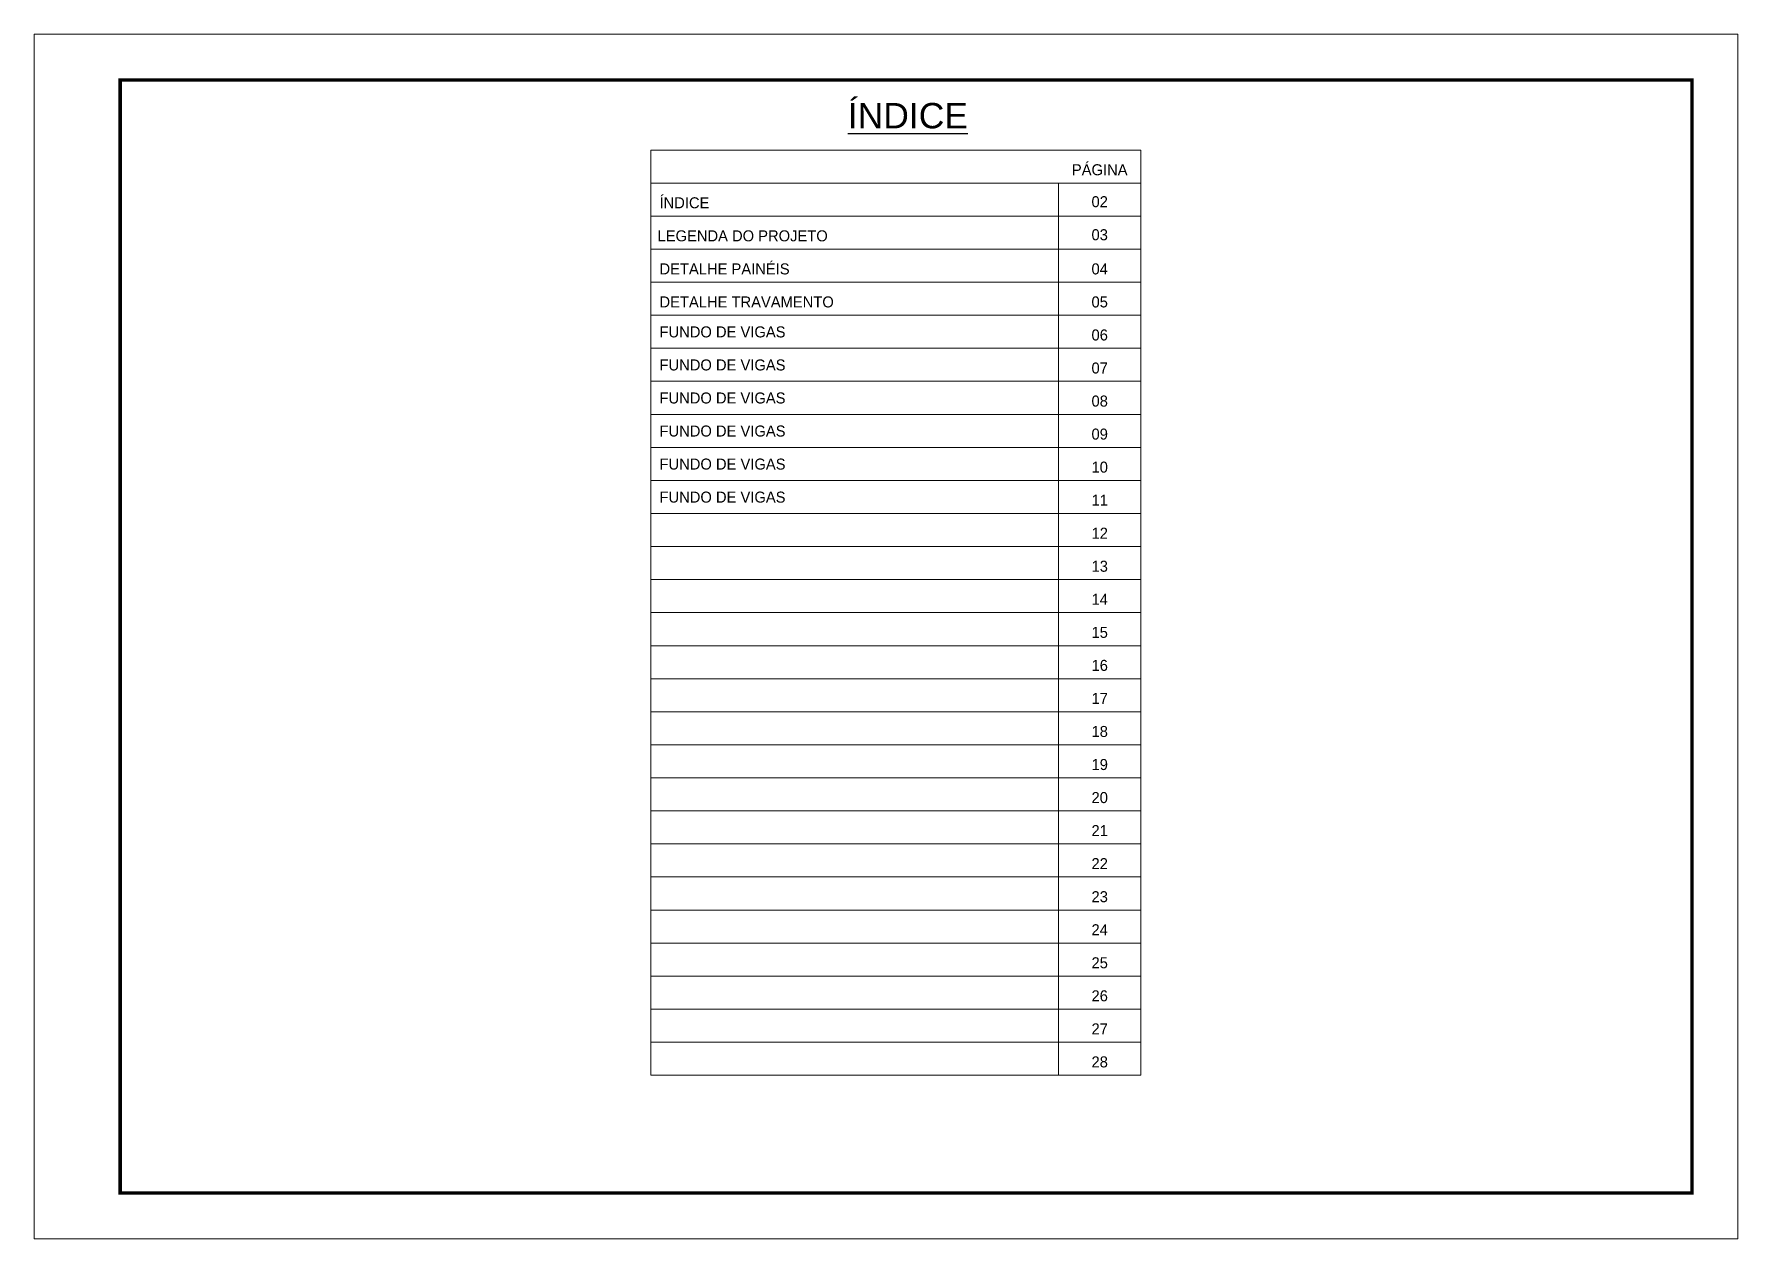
# Model space of a CAD drawing. Extents: x 2216 to 194001, y 226 to 38185.
# Drawn here: x 3801 to 5286, y 3672 to 4722 of the extents above; entities that cross this region are included whole.
import ezdxf
from ezdxf.enums import TextEntityAlignment as Align

# ---------------------------------------------------------------- set-up
doc = ezdxf.new("R2010")
doc.units = 0
doc.layers.add('00 - FELIPE', color=2, linetype='Continuous', plot=False)
for name, color, linetype, lineweight in [('CARIMBO', 255, 'Continuous', 9), ('Folhas', 255, 'Continuous', 9), ('Romaneio', 3, 'Continuous', 13)]:
    doc.layers.add(name, color=color, linetype=linetype, lineweight=lineweight)
doc.layers.add('Painéis', color=200, linetype='Continuous')
doc.styles.add('ARIAL', font='arial.ttf')
doc.styles.add('COTA TECNICA', font='techl___.ttf', dxfattribs={"height": 10})
doc.styles.add('COTA TECNICA-50', font='techl___.ttf', dxfattribs={"height": 10})
doc.styles.add('Tecnologia', font='')
doc.styles.get('Tecnologia').set_extended_font_data('Forgotten Futurist')
doc.dimstyles.new('PAINEL', dxfattribs={"dimtxt": 10, "dimasz": 3, "dimexe": 3, "dimexo": 3, "dimgap": 3, "dimtad": 1, "dimdec": 1, "dimzin": 12, "dimdsep": 46, "dimtxsty": 'COTA TECNICA', "dimblk1": 'OBLIQUE', "dimblk2": 'OBLIQUE', "dimsah": 1, "dimcen": 0.9, "dimclrd": 4, "dimclre": 4, "dimclrt": 240, "dimadec": 1, "dimazin": 3, "dimtfac": 1, "dimtdec": 1, "dimtmove": 0, "dimatfit": 3, "dimfxl": 1, "dimtolj": 1, "dimtzin": 12, "dimarcsym": 0})

msp = doc.modelspace()

# ---------------------------------------------------------------- texts
at = {"color": 0, "linetype": 'Continuous', "ltscale": 5, "style": 'ARIAL'}
msp.add_text('%%UÍNDICE', height=22.118, dxfattribs=at).set_placement((4562.77, 4639.67), align=Align.CENTER)
at = {"layer": 'CARIMBO', "style": 'Tecnologia'}
for s, p in [('PÁGINA', (4729.95, 4598.78)), ('02', (4729.95, 4570.95)), ('03', (4729.95, 4542.16)), ('04', (4729.95, 4512.39)), ('05', (4729.95, 4483.6)), ('06', (4729.95, 4454.8)), ('07', (4729.95, 4426.01)), ('08', (4729.95, 4397.21)), ('09', (4729.95, 4368.41)), ('10', (4729.95, 4339.62)), ('11', (4729.95, 4310.82)), ('12', (4729.95, 4282.02)), ('13', (4729.95, 4253.23)), ('14', (4729.95, 4224.43)), ('15', (4729.95, 4195.64)), ('16', (4729.95, 4166.84)), ('17', (4729.95, 4138.04)), ('18', (4729.95, 4109.25)), ('19', (4729.95, 4080.45)), ('20', (4729.95, 4051.66)), ('21', (4729.95, 4022.86)), ('22', (4729.95, 3994.06)), ('23', (4729.95, 3965.27)), ('24', (4729.95, 3936.47)), ('25', (4729.95, 3907.67)), ('26', (4729.95, 3878.88)), ('27', (4729.95, 3850.08)), ('28', (4729.95, 3821.29))]:
    msp.add_text(s, height=9.599, dxfattribs=at).set_placement(p, align=Align.CENTER)
for s, height, p in [('ÍNDICE', 9.599, (4346.28, 4569.99)), ('LEGENDA DO PROJETO', 9.5987, (4344.57, 4541.19)), ('DETALHE PAINÉIS', 9.5987, (4346.28, 4512.39)), ('DETALHE TRAVAMENTO', 9.5987, (4346.28, 4483.6)), ('FUNDO DE VIGAS', 9.5987, (4346.28, 4457.48)), ('FUNDO DE VIGAS', 9.5987, (4346.28, 4428.68)), ('FUNDO DE VIGAS', 9.5987, (4346.28, 4399.89)), ('FUNDO DE VIGAS', 9.5987, (4346.28, 4371.09)), ('FUNDO DE VIGAS', 9.5987, (4346.28, 4342.29)), ('FUNDO DE VIGAS', 9.5987, (4346.28, 4313.5))]:
    msp.add_text(s, height=height, dxfattribs=at).set_placement(p)

# ---------------------------------------------------------------- blocks, each defined once
blk = doc.blocks.new('_Oblique')
at = {"color": 0, "linetype": 'ByBlock', "lineweight": -2}
blk.add_line((-0.5, -0.5), (0.5, 0.5), dxfattribs=at)
blk = doc.blocks.new('*D240')
at = {"layer": '00 - FELIPE', "color": 4, "lineweight": -2, "transparency": 16777216}
for p, q in [((4670.3, 1925.6), (4670.3, 1893.9)), ((4715.3, 1925.6), (4715.3, 1893.9)), ((4670.3, 1896.9), (4715.3, 1896.9))]:
    blk.add_line(p, q, dxfattribs=at)
at = {"layer": 'Defpoints', "color": 0, "linetype": 'ByBlock', "transparency": 16777216}
for p in [(193755.2, 38185), (193999.2, 38185), (193999.2, 38154)]:
    blk.add_point(p, dxfattribs=at)
at = {"layer": 'Defpoints', "color": 0, "transparency": 16777216}
for p in [(4670.3, 1928.6), (4715.3, 1928.6), (4715.3, 1896.9)]:
    blk.add_point(p, dxfattribs=at)
at = {"layer": 'Romaneio', "color": 4, "linetype": 'ByBlock', "lineweight": -2, "transparency": 16777216}
for p, q in [((193755.2, 38182), (193755.2, 38151)), ((193999.2, 38182), (193999.2, 38151)), ((193755.2, 38154), (193999.2, 38154))]:
    blk.add_line(p, q, dxfattribs=at)
at = {"layer": '00 - FELIPE', "color": 4, "lineweight": -2, "transparency": 16777216, "xscale": 3, "yscale": 3, "zscale": 3, "rotation": 180}
blk.add_blockref('_Oblique', (4670.3, 1896.9), dxfattribs=at)
at = {"layer": '00 - FELIPE', "color": 4, "lineweight": -2, "transparency": 16777216, "xscale": 3, "yscale": 3, "zscale": 3}
blk.add_blockref('_Oblique', (4715.3, 1896.9), dxfattribs=at)
at = {"layer": 'Romaneio', "color": 4, "linetype": 'ByBlock', "lineweight": -2, "transparency": 16777216, "xscale": 3, "yscale": 3, "zscale": 3, "rotation": 180}
blk.add_blockref('_Oblique', (193755.2, 38154), dxfattribs=at)
at = {"layer": 'Romaneio', "color": 4, "linetype": 'ByBlock', "lineweight": -2, "transparency": 16777216, "xscale": 3, "yscale": 3, "zscale": 3}
blk.add_blockref('_Oblique', (193999.2, 38154), dxfattribs=at)
at = {"layer": '00 - FELIPE', "color": 240, "transparency": 16777216, "insert": (4692.8, 1905), "char_height": 10, "attachment_point": 5, "style": 'COTA TECNICA'}
blk.add_mtext('\\A1;45', dxfattribs=at)
at = {"layer": 'Romaneio', "color": 240, "linetype": 'ByBlock', "transparency": 16777216, "insert": (193877.2, 38162.1), "char_height": 10, "attachment_point": 5, "style": 'COTA TECNICA-50'}
blk.add_mtext('\\A1;244', dxfattribs=at)
blk = doc.blocks.new('*D241')
at = {"layer": '00 - FELIPE', "color": 4, "lineweight": -2, "transparency": 16777216}
for p, q in [((4715.3, 1925.6), (4715.3, 1893.9)), ((4959.4, 1925.6), (4959.4, 1893.9)), ((4715.3, 1896.9), (4959.4, 1896.9))]:
    blk.add_line(p, q, dxfattribs=at)
at = {"layer": 'Defpoints', "color": 0, "linetype": 'ByBlock', "transparency": 16777216}
for p in [(193755.2, 38185), (193999.2, 38185), (193755.2, 38125.7)]:
    blk.add_point(p, dxfattribs=at)
at = {"layer": 'Defpoints', "color": 0, "transparency": 16777216}
for p in [(4715.3, 1928.6), (4959.4, 1928.6), (4959.4, 1896.9)]:
    blk.add_point(p, dxfattribs=at)
at = {"layer": 'Painéis', "color": 4, "linetype": 'ByBlock', "lineweight": -2, "transparency": 16777216}
for p, q in [((193755.2, 38182), (193755.2, 38122.7)), ((193999.2, 38182), (193999.2, 38122.7)), ((193999.2, 38125.7), (193755.2, 38125.7))]:
    blk.add_line(p, q, dxfattribs=at)
at = {"layer": '00 - FELIPE', "color": 4, "lineweight": -2, "transparency": 16777216, "xscale": 3, "yscale": 3, "zscale": 3, "rotation": 180}
blk.add_blockref('_Oblique', (4715.3, 1896.9), dxfattribs=at)
at = {"layer": '00 - FELIPE', "color": 4, "lineweight": -2, "transparency": 16777216, "xscale": 3, "yscale": 3, "zscale": 3}
blk.add_blockref('_Oblique', (4959.4, 1896.9), dxfattribs=at)
at = {"layer": 'Painéis', "color": 4, "linetype": 'ByBlock', "lineweight": -2, "transparency": 16777216, "xscale": 3, "yscale": 3, "zscale": 3, "rotation": 180}
blk.add_blockref('_Oblique', (193755.2, 38125.7), dxfattribs=at)
at = {"layer": 'Painéis', "color": 4, "linetype": 'ByBlock', "lineweight": -2, "transparency": 16777216, "xscale": 3, "yscale": 3, "zscale": 3}
blk.add_blockref('_Oblique', (193999.2, 38125.7), dxfattribs=at)
at = {"layer": '00 - FELIPE', "color": 240, "transparency": 16777216, "insert": (4837.4, 1905), "char_height": 10, "attachment_point": 5, "style": 'COTA TECNICA'}
blk.add_mtext('\\A1;244', dxfattribs=at)
at = {"layer": 'Painéis', "color": 240, "linetype": 'ByBlock', "transparency": 16777216, "insert": (193877.2, 38133.8), "char_height": 10, "attachment_point": 5, "style": 'COTA TECNICA-50'}
blk.add_mtext('\\A1;2X', dxfattribs=at)

# ---------------------------------------------------------------- dimensions: what is measured, and where the dimension line sits
at = {"layer": '00 - FELIPE'}
for base, p1, p2, picture, middle in [((4715.34, 1896.92), (4670.34, 1928.59), (4715.34, 1928.59), '*D240', (4692.84, 1905.03)), ((4959.37, 1896.92), (4715.34, 1928.59), (4959.37, 1928.59), '*D241', (4837.36, 1904.99))]:
    dim = msp.add_linear_dim(base=base, p1=p1, p2=p2, dimstyle='PAINEL', dxfattribs=at)
    dim.commit()
    dim.dimension.update_dxf_attribs({"geometry": picture, "text_midpoint": middle})

# ---------------------------------------------------------------- linework, layer by layer
at = {"layer": 'CARIMBO'}
for p, q in [((4338.78, 4620.77), (4765.86, 4620.77)), ((4338.78, 4620.77), (4765.86, 4620.77)), ((4338.78, 4620.77), (4338.78, 3814.48)), ((4765.86, 4620.77), (4765.86, 3814.48)), ((4338.78, 4591.98), (4765.86, 4591.98)), ((4338.78, 4591.98), (4765.86, 4591.98)), ((4338.78, 4591.98), (4765.86, 4591.98)), ((4694.04, 4591.98), (4694.04, 3814.48)), ((4338.78, 4563.18), (4765.86, 4563.18)), ((4338.78, 4534.38), (4765.86, 4534.38)), ((4338.78, 4505.59), (4765.86, 4505.59)), ((4338.78, 4476.79), (4765.86, 4476.79)), ((4338.78, 4448), (4765.86, 4448)), ((4338.78, 4419.2), (4765.86, 4419.2)), ((4338.78, 4390.4), (4765.86, 4390.4)), ((4338.78, 4361.61), (4765.86, 4361.61)), ((4338.78, 4332.81), (4765.86, 4332.81)), ((4338.78, 4304.01), (4765.86, 4304.01)), ((4338.78, 4275.22), (4765.86, 4275.22)), ((4338.78, 4246.42), (4765.86, 4246.42)), ((4338.78, 4217.63), (4765.86, 4217.63)), ((4338.78, 4188.83), (4765.86, 4188.83)), ((4338.78, 4160.03), (4765.86, 4160.03)), ((4338.78, 4131.24), (4765.86, 4131.24)), ((4338.78, 4102.44), (4765.86, 4102.44)), ((4338.78, 4073.64), (4765.86, 4073.64)), ((4338.78, 4044.85), (4765.86, 4044.85)), ((4338.78, 4016.05), (4765.86, 4016.05)), ((4338.78, 3987.26), (4765.86, 3987.26)), ((4338.78, 3958.46), (4765.86, 3958.46)), ((4338.78, 3929.66), (4765.86, 3929.66)), ((4338.78, 3900.87), (4765.86, 3900.87)), ((4338.78, 3872.07), (4765.86, 3872.07)), ((4338.78, 3843.27), (4765.86, 3843.27)), ((4338.78, 3814.48), (4765.86, 3814.48))]:
    msp.add_line(p, q, dxfattribs=at)
at = {"layer": 'Folhas'}
msp.add_lwpolyline([(3801.19, 3671.82), (5286.19, 3671.82), (5286.19, 4721.82), (3801.19, 4721.82)], close=True, dxfattribs=at)
at = {"layer": 'Folhas', "color": 30, "const_width": 3}
msp.add_lwpolyline([(3876.19, 3711.82), (5246.19, 3711.82), (5246.19, 4681.82), (3876.19, 4681.82)], close=True, dxfattribs=at)

msp.set_redraw_order([(e.dxf.handle, doc.entitydb.next_handle()) for e in msp.query("TEXT MTEXT ATTDEF DIMENSION ARC_DIMENSION")])  # texts and dimensions are drawn at this point

doc.saveas('drawing.dxf')
